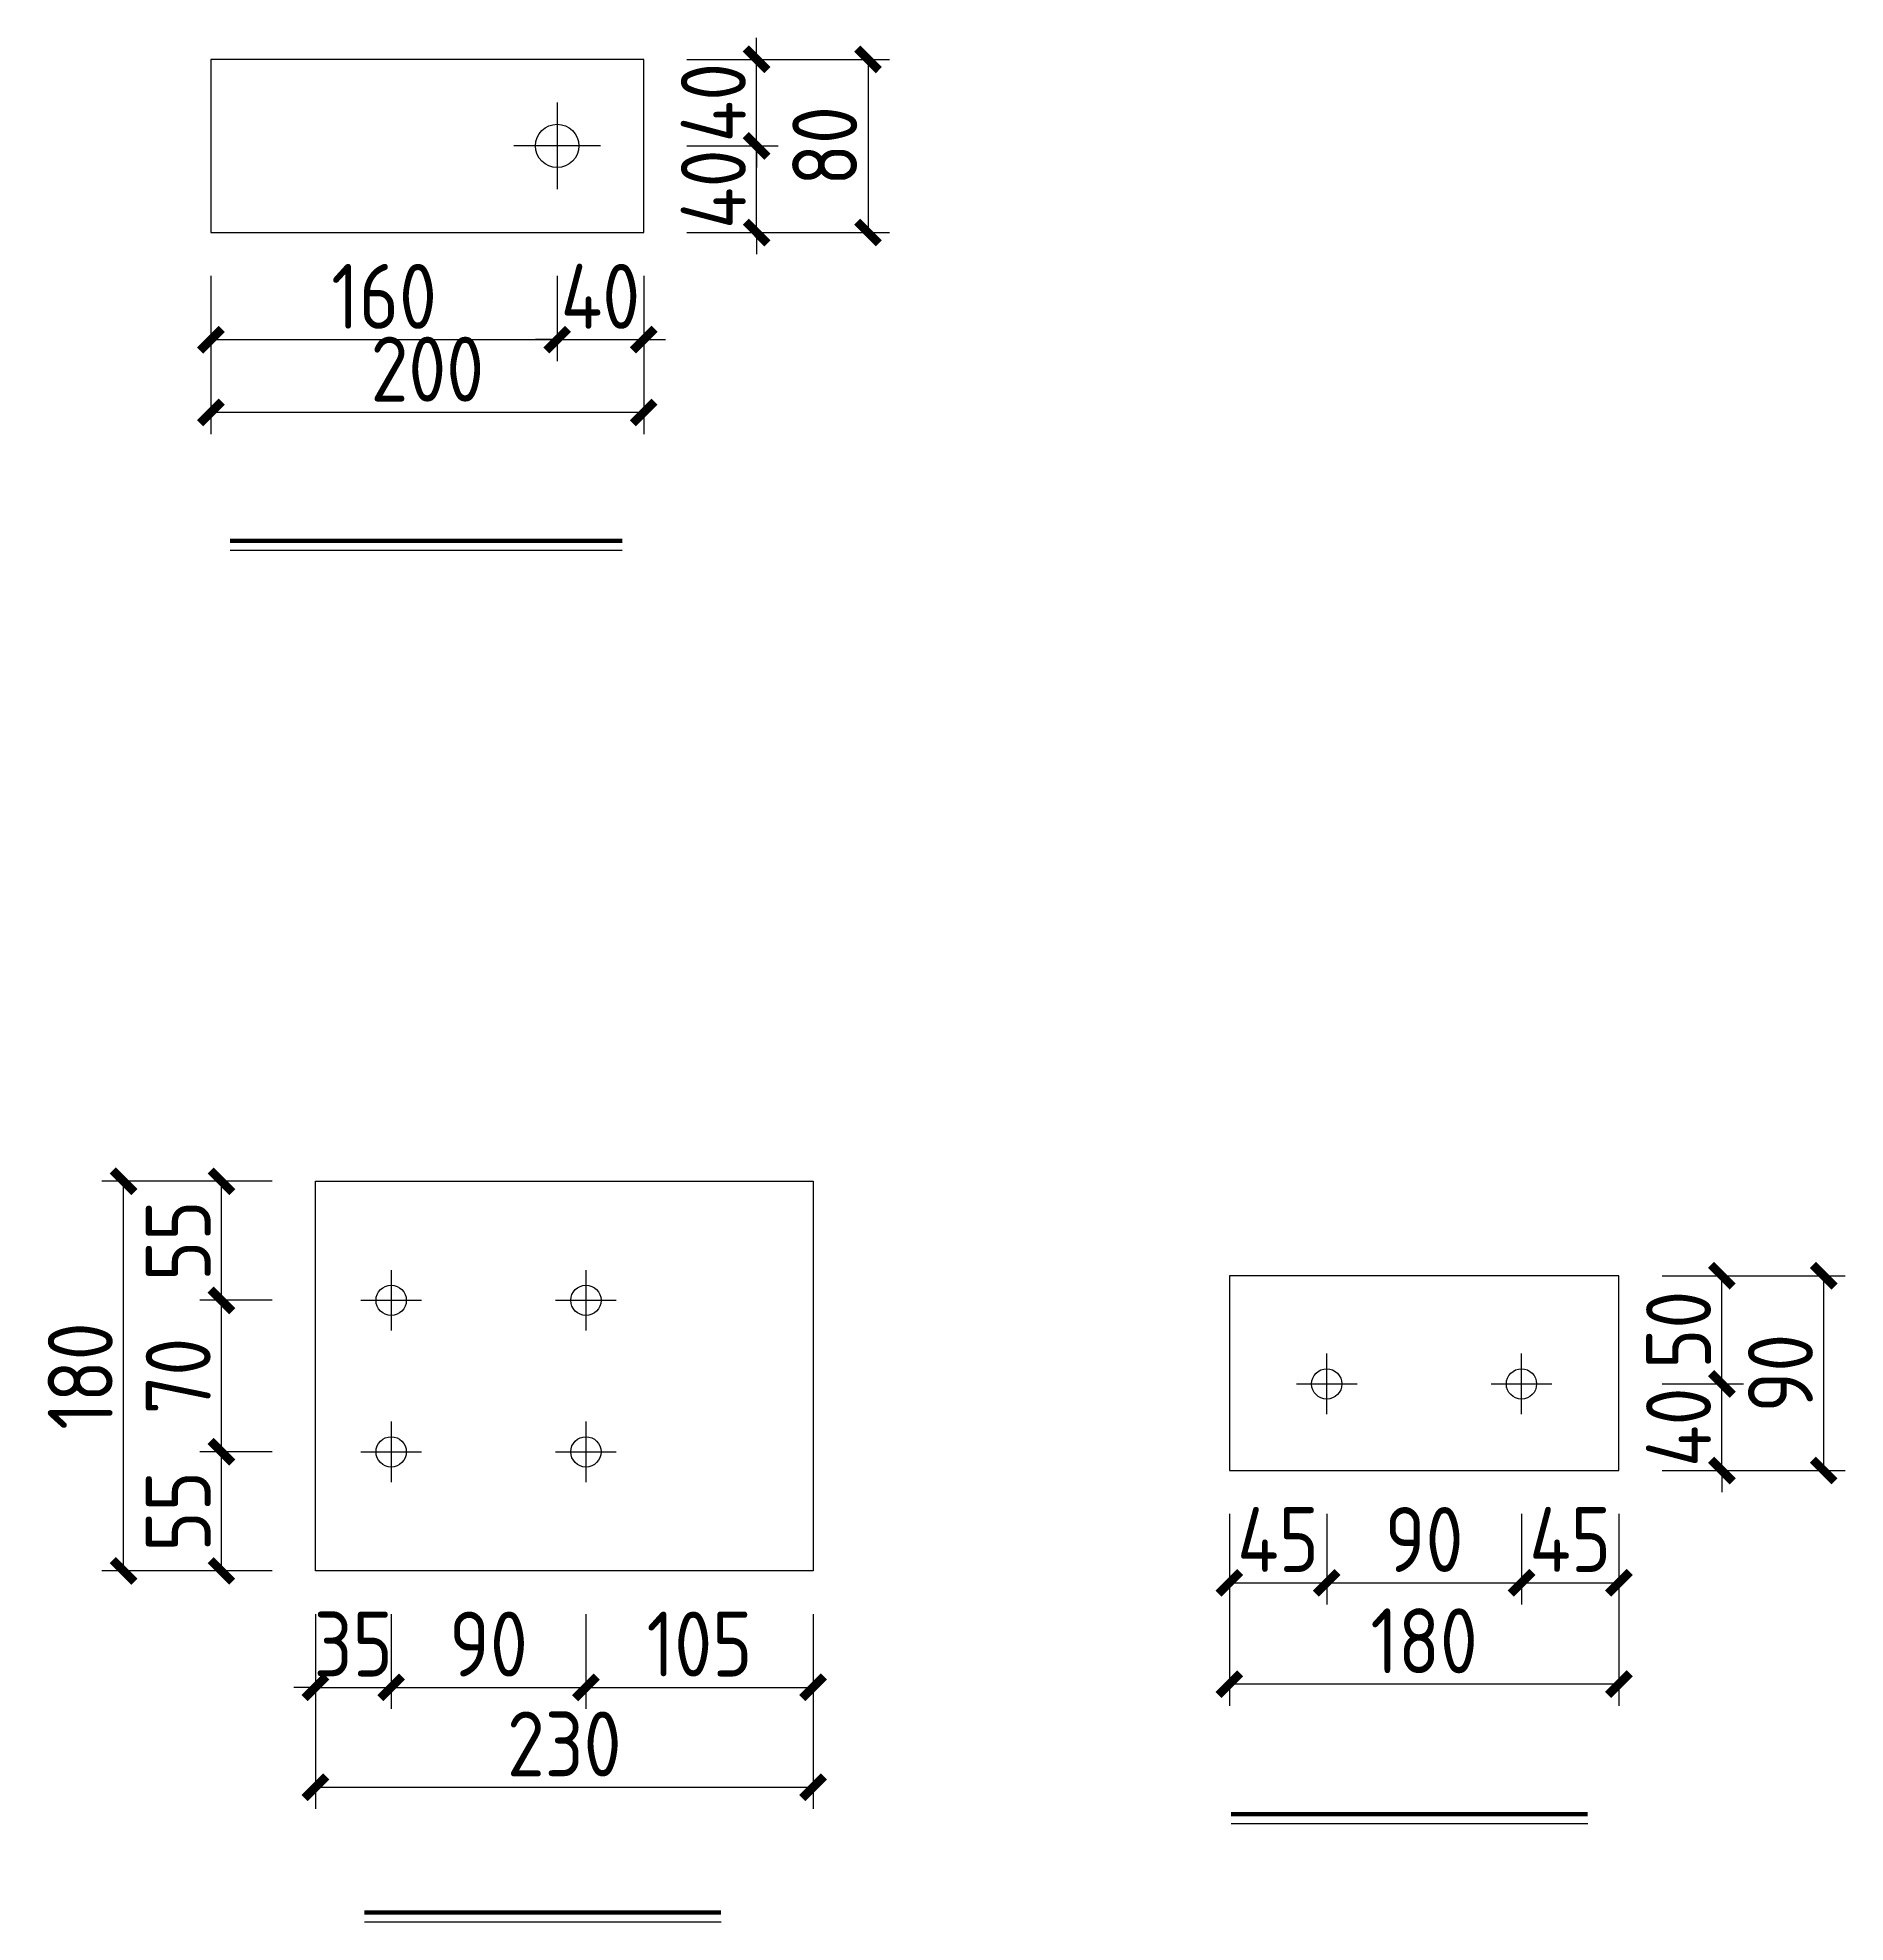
# Model space of a CAD drawing. Extents: x -196983 to 471790, y -783661 to 190401.
# Drawn here: x 199519 to 207873, y -223553 to -214847 of the extents above; entities that cross this region are included whole.
import ezdxf

# ---------------------------------------------------------------- set-up
doc = ezdxf.new("R2010")
doc.units = 0
doc.header["$LTSCALE"] = 1000
doc.header["$MEASUREMENT"] = 0
for name, color, linetype in [('_TCH_MASK', 7, 'Continuous'), ('AXIS', 3, 'Continuous'), ('PUB_TITLE', 4, 'Continuous')]:
    doc.layers.add(name, color=color, linetype=linetype)
doc.styles.get("Standard").update_dxf_attribs({"font": 'gbenor.shx', "bigfont": 'gbcbig.shx'})
doc.styles.add('图框', font='')
doc.styles.get('图框').set_extended_font_data('SimSun')
doc.dimstyles.get("Standard").update_dxf_attribs({"dimscale": 100, "dimtxt": 3.5, "dimasz": 1, "dimexe": 2.5, "dimexo": 3, "dimgap": 1.5, "dimtad": 1, "dimdec": 0, "dimzin": 0, "dimdsep": 46, "dimtxsty": 'Standard', "dimblk": 'ARCHTICK', "dimcen": 0.09, "dimadec": 0, "dimazin": 0, "dimtfac": 1, "dimtdec": 0, "dimtix": 1, "dimtmove": 2, "dimatfit": 3, "dimfxl": 1, "dimtolj": 1, "dimtzin": 0, "dimarcsym": 0})

msp = doc.modelspace()

# ---------------------------------------------------------------- blocks, each defined once
blk = doc.blocks.new('_ArchTick')
at = {"color": 0, "linetype": 'ByBlock', "const_width": 0.4}
blk.add_lwpolyline([(-0.5, -0.5), (0.5, 0.5)], dxfattribs=at)
blk = doc.blocks.new('*D1640')
at = {"layer": 'AXIS', "color": 0, "lineweight": -2}
for p, q in [((200319.7, -215947.1), (200319.7, -216342.1)), ((201919.7, -215947.1), (201919.7, -216342.1)), ((200319.7, -216242.1), (201919.7, -216242.1))]:
    blk.add_line(p, q, dxfattribs=at)
at = {"layer": 'Defpoints', "color": 0}
for p in [(200319.7, -215747.1), (201919.7, -215747.1), (201919.7, -216242.1)]:
    blk.add_point(p, dxfattribs=at)
at = {"layer": 'AXIS', "color": 0, "lineweight": -2, "xscale": 100, "yscale": 100, "zscale": 100, "rotation": 180}
blk.add_blockref('_ArchTick', (200319.7, -216242.1), dxfattribs=at)
at = {"layer": 'AXIS', "color": 0, "lineweight": -2, "xscale": 100, "yscale": 100, "zscale": 100}
blk.add_blockref('_ArchTick', (201919.7, -216242.1), dxfattribs=at)
at = {"layer": 'AXIS', "color": 0, "insert": (201119.7, -216042.1), "char_height": 300, "attachment_point": 5}
blk.add_mtext('\\A1;160', dxfattribs=at)
blk = doc.blocks.new('*D1641')
at = {"layer": 'AXIS', "color": 0, "lineweight": -2}
for p, q in [((201919.7, -215947.1), (201919.7, -216342.1)), ((202319.7, -215947.1), (202319.7, -216342.1)), ((201919.7, -216242.1), (201819.7, -216242.1)), ((201919.7, -216242.1), (202319.7, -216242.1)), ((202319.7, -216242.1), (202419.7, -216242.1))]:
    blk.add_line(p, q, dxfattribs=at)
at = {"layer": 'Defpoints', "color": 0}
for p in [(201919.7, -215747.1), (202319.7, -215747.1), (202319.7, -216242.1)]:
    blk.add_point(p, dxfattribs=at)
at = {"layer": 'AXIS', "color": 0, "lineweight": -2, "xscale": 100, "yscale": 100, "zscale": 100}
blk.add_blockref('_ArchTick', (201919.7, -216242.1), dxfattribs=at)
at = {"layer": 'AXIS', "color": 0, "lineweight": -2, "xscale": 100, "yscale": 100, "zscale": 100, "rotation": 180}
blk.add_blockref('_ArchTick', (202319.7, -216242.1), dxfattribs=at)
at = {"layer": 'AXIS', "color": 0, "insert": (202119.7, -216042.1), "char_height": 300, "attachment_point": 5}
blk.add_mtext('\\A1;40', dxfattribs=at)
blk = doc.blocks.new('*D1642')
at = {"layer": 'AXIS', "color": 0, "lineweight": -2}
for p, q in [((202841.5, -215347.1), (202841.5, -215247.1)), ((202519.7, -215347.1), (202941.5, -215347.1)), ((202841.5, -215747.1), (202841.5, -215347.1)), ((202519.7, -215747.1), (202941.5, -215747.1)), ((202841.5, -215747.1), (202841.5, -215847.1))]:
    blk.add_line(p, q, dxfattribs=at)
at = {"layer": 'Defpoints', "color": 0}
for p in [(202319.7, -215347.1), (202841.5, -215347.1), (202319.7, -215747.1)]:
    blk.add_point(p, dxfattribs=at)
at = {"layer": 'AXIS', "color": 0, "lineweight": -2, "xscale": 100, "yscale": 100, "zscale": 100}
for p, rotation in [((202841.5, -215347.1), 270), ((202841.5, -215747.1), 90)]:
    blk.add_blockref('_ArchTick', p, dxfattribs=dict(at, rotation=rotation))
at = {"layer": 'AXIS', "color": 0, "insert": (202641.5, -215547.1), "char_height": 300, "attachment_point": 5, "rotation": 90}
blk.add_mtext('\\A1;40', dxfattribs=at)
blk = doc.blocks.new('*D1643')
at = {"layer": 'AXIS', "color": 0, "lineweight": -2}
for p, q in [((202841.5, -214947.1), (202841.5, -214847.1)), ((202519.7, -214947.1), (202941.5, -214947.1)), ((202841.5, -215347.1), (202841.5, -214947.1)), ((202519.7, -215347.1), (202941.5, -215347.1)), ((202841.5, -215347.1), (202841.5, -215447.1))]:
    blk.add_line(p, q, dxfattribs=at)
at = {"layer": 'Defpoints', "color": 0}
for p in [(202319.7, -214947.1), (202841.5, -214947.1), (202319.7, -215347.1)]:
    blk.add_point(p, dxfattribs=at)
at = {"layer": 'AXIS', "color": 0, "lineweight": -2, "xscale": 100, "yscale": 100, "zscale": 100}
for p, rotation in [((202841.5, -214947.1), 270), ((202841.5, -215347.1), 90)]:
    blk.add_blockref('_ArchTick', p, dxfattribs=dict(at, rotation=rotation))
at = {"layer": 'AXIS', "color": 0, "insert": (202641.5, -215147.1), "char_height": 300, "attachment_point": 5, "rotation": 90}
blk.add_mtext('\\A1;40', dxfattribs=at)
blk = doc.blocks.new('*D1644')
at = {"layer": 'AXIS', "color": 0, "lineweight": -2}
for p, q in [((202519.7, -214947.1), (203456.3, -214947.1)), ((203356.3, -214947.1), (203356.3, -215747.1)), ((202519.7, -215747.1), (203456.3, -215747.1))]:
    blk.add_line(p, q, dxfattribs=at)
at = {"layer": 'Defpoints', "color": 0}
for p in [(202319.7, -214947.1), (202319.7, -215747.1), (203356.3, -215747.1)]:
    blk.add_point(p, dxfattribs=at)
at = {"layer": 'AXIS', "color": 0, "lineweight": -2, "xscale": 100, "yscale": 100, "zscale": 100}
for p, rotation in [((203356.3, -214947.1), 90), ((203356.3, -215747.1), 270)]:
    blk.add_blockref('_ArchTick', p, dxfattribs=dict(at, rotation=rotation))
at = {"layer": 'AXIS', "color": 0, "insert": (203156.3, -215347.1), "char_height": 300, "attachment_point": 5, "rotation": 90}
blk.add_mtext('\\A1;80', dxfattribs=at)
blk = doc.blocks.new('*D1635')
at = {"layer": 'AXIS', "color": 0, "lineweight": -2}
for p, q in [((200319.7, -215947.1), (200319.7, -216678.3)), ((202319.7, -215947.1), (202319.7, -216678.3)), ((202319.7, -216578.3), (200319.7, -216578.3))]:
    blk.add_line(p, q, dxfattribs=at)
at = {"layer": 'Defpoints', "color": 0}
for p in [(200319.7, -215747.1), (202319.7, -215747.1), (200319.7, -216578.3)]:
    blk.add_point(p, dxfattribs=at)
at = {"layer": 'AXIS', "color": 0, "lineweight": -2, "xscale": 100, "yscale": 100, "zscale": 100, "rotation": 180}
blk.add_blockref('_ArchTick', (200319.7, -216578.3), dxfattribs=at)
at = {"layer": 'AXIS', "color": 0, "lineweight": -2, "xscale": 100, "yscale": 100, "zscale": 100}
blk.add_blockref('_ArchTick', (202319.7, -216578.3), dxfattribs=at)
at = {"layer": 'AXIS', "color": 0, "insert": (201319.7, -216378.3), "char_height": 300, "attachment_point": 5}
blk.add_mtext('\\A1;200', dxfattribs=at)
blk = doc.blocks.new('*D1636')
at = {"layer": '_TCH_MASK', "color": 0, "lineweight": -2}
for p, q in [((205026.3, -221666.4), (205026.3, -222085)), ((205476.3, -221666.4), (205476.3, -222085)), ((205026.3, -221985), (205476.3, -221985))]:
    blk.add_line(p, q, dxfattribs=at)
at = {"layer": 'Defpoints', "color": 0}
for p in [(205026.3, -221466.4), (205476.3, -221466.4), (205476.3, -221985)]:
    blk.add_point(p, dxfattribs=at)
at = {"layer": '_TCH_MASK', "color": 0, "lineweight": -2, "xscale": 100, "yscale": 100, "zscale": 100, "rotation": 180}
blk.add_blockref('_ArchTick', (205026.3, -221985), dxfattribs=at)
at = {"layer": '_TCH_MASK', "color": 0, "lineweight": -2, "xscale": 100, "yscale": 100, "zscale": 100}
blk.add_blockref('_ArchTick', (205476.3, -221985), dxfattribs=at)
at = {"layer": '_TCH_MASK', "color": 0, "lineweight": 15, "insert": (205251.3, -221785), "char_height": 300, "attachment_point": 5}
blk.add_mtext('\\A1;45', dxfattribs=at)
blk = doc.blocks.new('*D1632')
at = {"layer": '_TCH_MASK', "color": 0, "lineweight": -2}
for p, q in [((205476.3, -221666.4), (205476.3, -222085)), ((206376.3, -221666.4), (206376.3, -222085)), ((205476.3, -221985), (206376.3, -221985))]:
    blk.add_line(p, q, dxfattribs=at)
at = {"layer": 'Defpoints', "color": 0}
for p in [(205476.3, -221466.4), (206376.3, -221466.4), (206376.3, -221985)]:
    blk.add_point(p, dxfattribs=at)
at = {"layer": '_TCH_MASK', "color": 0, "lineweight": -2, "xscale": 100, "yscale": 100, "zscale": 100, "rotation": 180}
blk.add_blockref('_ArchTick', (205476.3, -221985), dxfattribs=at)
at = {"layer": '_TCH_MASK', "color": 0, "lineweight": -2, "xscale": 100, "yscale": 100, "zscale": 100}
blk.add_blockref('_ArchTick', (206376.3, -221985), dxfattribs=at)
at = {"layer": '_TCH_MASK', "color": 0, "lineweight": 15, "insert": (205926.3, -221785), "char_height": 300, "attachment_point": 5}
blk.add_mtext('\\A1;90', dxfattribs=at)
blk = doc.blocks.new('*D1637')
at = {"layer": '_TCH_MASK', "color": 0, "lineweight": -2}
for p, q in [((206376.3, -221666.4), (206376.3, -222085)), ((206826.3, -221666.4), (206826.3, -222085)), ((206376.3, -221985), (206826.3, -221985))]:
    blk.add_line(p, q, dxfattribs=at)
at = {"layer": 'Defpoints', "color": 0}
for p in [(206376.3, -221466.4), (206826.3, -221466.4), (206826.3, -221985)]:
    blk.add_point(p, dxfattribs=at)
at = {"layer": '_TCH_MASK', "color": 0, "lineweight": -2, "xscale": 100, "yscale": 100, "zscale": 100, "rotation": 180}
blk.add_blockref('_ArchTick', (206376.3, -221985), dxfattribs=at)
at = {"layer": '_TCH_MASK', "color": 0, "lineweight": -2, "xscale": 100, "yscale": 100, "zscale": 100}
blk.add_blockref('_ArchTick', (206826.3, -221985), dxfattribs=at)
at = {"layer": '_TCH_MASK', "color": 0, "lineweight": 15, "insert": (206601.3, -221785), "char_height": 300, "attachment_point": 5}
blk.add_mtext('\\A1;45', dxfattribs=at)
blk = doc.blocks.new('*D1638')
at = {"layer": '_TCH_MASK', "color": 0, "lineweight": -2}
for p, q in [((205026.3, -221666.4), (205026.3, -222553.1)), ((206826.3, -221666.4), (206826.3, -222553.1)), ((206826.3, -222453.1), (205026.3, -222453.1))]:
    blk.add_line(p, q, dxfattribs=at)
at = {"layer": 'Defpoints', "color": 0}
for p in [(205026.3, -221466.4), (206826.3, -221466.4), (205026.3, -222453.1)]:
    blk.add_point(p, dxfattribs=at)
at = {"layer": '_TCH_MASK', "color": 0, "lineweight": -2, "xscale": 100, "yscale": 100, "zscale": 100, "rotation": 180}
blk.add_blockref('_ArchTick', (205026.3, -222453.1), dxfattribs=at)
at = {"layer": '_TCH_MASK', "color": 0, "lineweight": -2, "xscale": 100, "yscale": 100, "zscale": 100}
blk.add_blockref('_ArchTick', (206826.3, -222453.1), dxfattribs=at)
at = {"layer": '_TCH_MASK', "color": 0, "lineweight": 15, "insert": (205926.3, -222253.1), "char_height": 300, "attachment_point": 5}
blk.add_mtext('\\A1;180', dxfattribs=at)
blk = doc.blocks.new('*D1633')
at = {"layer": '_TCH_MASK', "color": 0, "lineweight": -2}
for p, q in [((207302.2, -221066.4), (207302.2, -220966.4)), ((207026.3, -221066.4), (207402.2, -221066.4)), ((207302.2, -221466.4), (207302.2, -221066.4)), ((207026.3, -221466.4), (207402.2, -221466.4)), ((207302.2, -221466.4), (207302.2, -221566.4))]:
    blk.add_line(p, q, dxfattribs=at)
at = {"layer": 'Defpoints', "color": 0}
for p in [(206826.3, -221066.4), (207302.2, -221066.4), (206826.3, -221466.4)]:
    blk.add_point(p, dxfattribs=at)
at = {"layer": '_TCH_MASK', "color": 0, "lineweight": -2, "xscale": 100, "yscale": 100, "zscale": 100}
for p, rotation in [((207302.2, -221066.4), 270), ((207302.2, -221466.4), 90)]:
    blk.add_blockref('_ArchTick', p, dxfattribs=dict(at, rotation=rotation))
at = {"layer": '_TCH_MASK', "color": 0, "lineweight": 15, "insert": (207102.2, -221266.4), "char_height": 300, "attachment_point": 5, "rotation": 90}
blk.add_mtext('\\A1;40', dxfattribs=at)
blk = doc.blocks.new('*D1639')
at = {"layer": '_TCH_MASK', "color": 0, "lineweight": -2}
for p, q in [((207026.3, -220566.4), (207402.2, -220566.4)), ((207302.2, -221066.4), (207302.2, -220566.4)), ((207026.3, -221066.4), (207402.2, -221066.4))]:
    blk.add_line(p, q, dxfattribs=at)
at = {"layer": 'Defpoints', "color": 0}
for p in [(206826.3, -220566.4), (207302.2, -220566.4), (206826.3, -221066.4)]:
    blk.add_point(p, dxfattribs=at)
at = {"layer": '_TCH_MASK', "color": 0, "lineweight": -2, "xscale": 100, "yscale": 100, "zscale": 100}
for p, rotation in [((207302.2, -220566.4), 90), ((207302.2, -221066.4), 270)]:
    blk.add_blockref('_ArchTick', p, dxfattribs=dict(at, rotation=rotation))
at = {"layer": '_TCH_MASK', "color": 0, "lineweight": 15, "insert": (207102.2, -220816.4), "char_height": 300, "attachment_point": 5, "rotation": 90}
blk.add_mtext('\\A1;50', dxfattribs=at)
blk = doc.blocks.new('*D1634')
at = {"layer": '_TCH_MASK', "color": 0, "lineweight": -2}
for p, q in [((207026.3, -220566.4), (207872.9, -220566.4)), ((207772.9, -221466.4), (207772.9, -220566.4)), ((207026.3, -221466.4), (207872.9, -221466.4))]:
    blk.add_line(p, q, dxfattribs=at)
at = {"layer": 'Defpoints', "color": 0}
for p in [(206826.3, -220566.4), (207772.9, -220566.4), (206826.3, -221466.4)]:
    blk.add_point(p, dxfattribs=at)
at = {"layer": '_TCH_MASK', "color": 0, "lineweight": -2, "xscale": 100, "yscale": 100, "zscale": 100}
for p, rotation in [((207772.9, -220566.4), 90), ((207772.9, -221466.4), 270)]:
    blk.add_blockref('_ArchTick', p, dxfattribs=dict(at, rotation=rotation))
at = {"layer": '_TCH_MASK', "color": 0, "lineweight": 15, "insert": (207572.9, -221016.4), "char_height": 300, "attachment_point": 5, "rotation": 90}
blk.add_mtext('\\A1;90', dxfattribs=at)
blk = doc.blocks.new('*D1656')
at = {"layer": '_TCH_MASK', "color": 0, "lineweight": -2}
for p, q in [((200802.5, -222130.1), (200802.5, -222568)), ((201152.5, -222130.1), (201152.5, -222568)), ((200802.5, -222468), (200702.5, -222468)), ((200802.5, -222468), (201152.5, -222468)), ((201152.5, -222468), (201252.5, -222468))]:
    blk.add_line(p, q, dxfattribs=at)
at = {"layer": 'Defpoints', "color": 0}
for p in [(200802.5, -221930.1), (201152.5, -221930.1), (201152.5, -222468)]:
    blk.add_point(p, dxfattribs=at)
at = {"layer": '_TCH_MASK', "color": 0, "lineweight": -2, "xscale": 100, "yscale": 100, "zscale": 100}
blk.add_blockref('_ArchTick', (200802.5, -222468), dxfattribs=at)
at = {"layer": '_TCH_MASK', "color": 0, "lineweight": -2, "xscale": 100, "yscale": 100, "zscale": 100, "rotation": 180}
blk.add_blockref('_ArchTick', (201152.5, -222468), dxfattribs=at)
at = {"layer": '_TCH_MASK', "color": 0, "lineweight": 15, "insert": (200977.5, -222268), "char_height": 300, "attachment_point": 5}
blk.add_mtext('\\A1;35', dxfattribs=at)
blk = doc.blocks.new('*D1657')
at = {"layer": '_TCH_MASK', "color": 0, "lineweight": -2}
for p, q in [((201152.5, -222130.1), (201152.5, -222568)), ((202052.5, -222130.1), (202052.5, -222568)), ((201152.5, -222468), (202052.5, -222468))]:
    blk.add_line(p, q, dxfattribs=at)
at = {"layer": 'Defpoints', "color": 0}
for p in [(201152.5, -221930.1), (202052.5, -221930.1), (202052.5, -222468)]:
    blk.add_point(p, dxfattribs=at)
at = {"layer": '_TCH_MASK', "color": 0, "lineweight": -2, "xscale": 100, "yscale": 100, "zscale": 100, "rotation": 180}
blk.add_blockref('_ArchTick', (201152.5, -222468), dxfattribs=at)
at = {"layer": '_TCH_MASK', "color": 0, "lineweight": -2, "xscale": 100, "yscale": 100, "zscale": 100}
blk.add_blockref('_ArchTick', (202052.5, -222468), dxfattribs=at)
at = {"layer": '_TCH_MASK', "color": 0, "lineweight": 15, "insert": (201602.5, -222268), "char_height": 300, "attachment_point": 5}
blk.add_mtext('\\A1;90', dxfattribs=at)
blk = doc.blocks.new('*D1663')
at = {"layer": '_TCH_MASK', "color": 0, "lineweight": -2}
for p, q in [((202052.5, -222130.1), (202052.5, -222568)), ((203102.5, -222130.1), (203102.5, -222568)), ((202052.5, -222468), (203102.5, -222468))]:
    blk.add_line(p, q, dxfattribs=at)
at = {"layer": 'Defpoints', "color": 0}
for p in [(202052.5, -221930.1), (203102.5, -221930.1), (203102.5, -222468)]:
    blk.add_point(p, dxfattribs=at)
at = {"layer": '_TCH_MASK', "color": 0, "lineweight": -2, "xscale": 100, "yscale": 100, "zscale": 100, "rotation": 180}
blk.add_blockref('_ArchTick', (202052.5, -222468), dxfattribs=at)
at = {"layer": '_TCH_MASK', "color": 0, "lineweight": -2, "xscale": 100, "yscale": 100, "zscale": 100}
blk.add_blockref('_ArchTick', (203102.5, -222468), dxfattribs=at)
at = {"layer": '_TCH_MASK', "color": 0, "lineweight": 15, "insert": (202577.5, -222268), "char_height": 300, "attachment_point": 5}
blk.add_mtext('\\A1;105', dxfattribs=at)
blk = doc.blocks.new('*D1658')
at = {"layer": '_TCH_MASK', "color": 0, "lineweight": -2}
for p, q in [((200802.5, -222130.1), (200802.5, -223029.6)), ((203102.5, -222130.1), (203102.5, -223029.6)), ((200802.5, -222929.6), (203102.5, -222929.6))]:
    blk.add_line(p, q, dxfattribs=at)
at = {"layer": 'Defpoints', "color": 0}
for p in [(200802.5, -221930.1), (203102.5, -221930.1), (203102.5, -222929.6)]:
    blk.add_point(p, dxfattribs=at)
at = {"layer": '_TCH_MASK', "color": 0, "lineweight": -2, "xscale": 100, "yscale": 100, "zscale": 100, "rotation": 180}
blk.add_blockref('_ArchTick', (200802.5, -222929.6), dxfattribs=at)
at = {"layer": '_TCH_MASK', "color": 0, "lineweight": -2, "xscale": 100, "yscale": 100, "zscale": 100}
blk.add_blockref('_ArchTick', (203102.5, -222929.6), dxfattribs=at)
at = {"layer": '_TCH_MASK', "color": 0, "lineweight": 15, "insert": (201952.5, -222729.6), "char_height": 300, "attachment_point": 5}
blk.add_mtext('\\A1;230', dxfattribs=at)
blk = doc.blocks.new('*D1659')
at = {"layer": '_TCH_MASK', "color": 0, "lineweight": -2}
for p, q in [((200602.5, -221380.1), (200268.1, -221380.1)), ((200368.1, -221930.1), (200368.1, -221380.1)), ((200602.5, -221930.1), (200268.1, -221930.1))]:
    blk.add_line(p, q, dxfattribs=at)
at = {"layer": 'Defpoints', "color": 0}
for p in [(200368.1, -221380.1), (200802.5, -221380.1), (200802.5, -221930.1)]:
    blk.add_point(p, dxfattribs=at)
at = {"layer": '_TCH_MASK', "color": 0, "lineweight": -2, "xscale": 100, "yscale": 100, "zscale": 100}
for p, rotation in [((200368.1, -221380.1), 90), ((200368.1, -221930.1), 270)]:
    blk.add_blockref('_ArchTick', p, dxfattribs=dict(at, rotation=rotation))
at = {"layer": '_TCH_MASK', "color": 0, "lineweight": 15, "insert": (200168.1, -221655.1), "char_height": 300, "attachment_point": 5, "rotation": 90}
blk.add_mtext('\\A1;55', dxfattribs=at)
blk = doc.blocks.new('*D1660')
at = {"layer": '_TCH_MASK', "color": 0, "lineweight": -2}
for p, q in [((200602.5, -220680.1), (200268.1, -220680.1)), ((200368.1, -221380.1), (200368.1, -220680.1)), ((200602.5, -221380.1), (200268.1, -221380.1))]:
    blk.add_line(p, q, dxfattribs=at)
at = {"layer": 'Defpoints', "color": 0}
for p in [(200368.1, -220680.1), (200802.5, -220680.1), (200802.5, -221380.1)]:
    blk.add_point(p, dxfattribs=at)
at = {"layer": '_TCH_MASK', "color": 0, "lineweight": -2, "xscale": 100, "yscale": 100, "zscale": 100}
for p, rotation in [((200368.1, -220680.1), 90), ((200368.1, -221380.1), 270)]:
    blk.add_blockref('_ArchTick', p, dxfattribs=dict(at, rotation=rotation))
at = {"layer": '_TCH_MASK', "color": 0, "lineweight": 15, "insert": (200168.1, -221030.1), "char_height": 300, "attachment_point": 5, "rotation": 90}
blk.add_mtext('\\A1;70', dxfattribs=at)
blk = doc.blocks.new('*D1661')
at = {"layer": '_TCH_MASK', "color": 0, "lineweight": -2}
for p, q in [((200602.5, -220130.1), (200268.1, -220130.1)), ((200368.1, -220680.1), (200368.1, -220130.1)), ((200602.5, -220680.1), (200268.1, -220680.1))]:
    blk.add_line(p, q, dxfattribs=at)
at = {"layer": 'Defpoints', "color": 0}
for p in [(200368.1, -220130.1), (200802.5, -220130.1), (200802.5, -220680.1)]:
    blk.add_point(p, dxfattribs=at)
at = {"layer": '_TCH_MASK', "color": 0, "lineweight": -2, "xscale": 100, "yscale": 100, "zscale": 100}
for p, rotation in [((200368.1, -220130.1), 90), ((200368.1, -220680.1), 270)]:
    blk.add_blockref('_ArchTick', p, dxfattribs=dict(at, rotation=rotation))
at = {"layer": '_TCH_MASK', "color": 0, "lineweight": 15, "insert": (200168.1, -220405.1), "char_height": 300, "attachment_point": 5, "rotation": 90}
blk.add_mtext('\\A1;55', dxfattribs=at)
blk = doc.blocks.new('*D1662')
at = {"layer": '_TCH_MASK', "color": 0, "lineweight": -2}
for p, q in [((200602.5, -220130.1), (199815.7, -220130.1)), ((199915.7, -221930.1), (199915.7, -220130.1)), ((200602.5, -221930.1), (199815.7, -221930.1))]:
    blk.add_line(p, q, dxfattribs=at)
at = {"layer": 'Defpoints', "color": 0}
for p in [(199915.7, -220130.1), (200802.5, -220130.1), (200802.5, -221930.1)]:
    blk.add_point(p, dxfattribs=at)
at = {"layer": '_TCH_MASK', "color": 0, "lineweight": -2, "xscale": 100, "yscale": 100, "zscale": 100}
for p, rotation in [((199915.7, -220130.1), 90), ((199915.7, -221930.1), 270)]:
    blk.add_blockref('_ArchTick', p, dxfattribs=dict(at, rotation=rotation))
at = {"layer": '_TCH_MASK', "color": 0, "lineweight": 15, "insert": (199715.7, -221030.1), "char_height": 300, "attachment_point": 5, "rotation": 90}
blk.add_mtext('\\A1;180', dxfattribs=at)
blk = doc.blocks.new('$titleblk$00000095')
for p, q in [((-150, 20), (-150, 0)), ((-150, 20), (0, 20)), ((-125, 20), (-125, 0)), ((-100, 20), (-100, 0)), ((-75, 20), (-75, 0)), ((-75, 20), (-75, 0)), ((-50, 20), (-50, 0)), ((-25, 20), (-25, 0)), ((0, 20), (0, 0)), ((-150, 15), (-75, 15)), ((-75, 15), (0, 15)), ((-150, 10), (-75, 10)), ((-75, 10), (0, 10)), ((-150, 5), (-75, 5)), ((-75, 5), (0, 5))]:
    blk.add_line(p, q)
at = {"width": 0.8}
for s, p in [('建   筑', (-146.45, 15.65)), ('暖  通', (-70.35, 15.73)), ('结   构', (-146.45, 10.91)), ('给 排 水', (-71.03, 10.9)), ('电   气', (-146.45, 5.65)), ('工   艺', (-70.35, 6.13)), ('通   讯', (-146.45, 0.88)), ('自   控', (-70.35, 1.24))]:
    blk.add_text(s, height=3.509, dxfattribs=at).set_placement(p)
blk = doc.blocks.new('新块')
for p, q in [((-5840, 800), (-8800, 800)), ((-8240, 400), (-8240, 1000)), ((-7780, 400), (-7780, 1000)), ((-6760, 400), (-6760, 1000)), ((-6300, 400), (-6300, 1000)), ((-5200, 400), (-5200, 1000)), ((-3440, 400), (-3440, 1000)), ((-1720, 400), (-1720, 1000)), ((-400, 800), (-1280, 800)), ((-920, 400), (-920, 1000)), ((-400, 400), (-400, 1000)), ((-5840, 600), (-8800, 600)), ((-5840, 700), (-3840, 700)), ((-2160, 700), (-1280, 700)), ((-400, 600), (-1280, 600))]:
    blk.add_line(p, q)
for points, const_width in [([(-11880, 400), (-11880, 1000), (-400, 1000)], 32), ([(-8800, 400), (-8800, 1000)], 20), ([(-7320, 400), (-7320, 1000)], 20), ([(-5840, 400), (-5840, 1000)], 20), ([(-3840, 400), (-3840, 1000)], 20), ([(-2160, 400), (-2160, 1000)], 20), ([(-1280, 400), (-1280, 1000)], 20)]:
    blk.add_lwpolyline(points, dxfattribs=dict(const_width=const_width))
at = {"layer": 'PUB_TITLE'}
blk.add_lwpolyline([(-47560, 0), (0, 0), (0, 33640), (-47560, 33640)], close=True, dxfattribs=at)
at = {"layer": 'PUB_TITLE', "const_width": 40}
blk.add_lwpolyline([(-46560, 400), (-400, 400), (-400, 33240), (-46560, 33240)], close=True, dxfattribs=at)
at = {"layer": 'PUB_TITLE', "const_width": 32}
blk.add_lwpolyline([(-400, 1000), (-46560, 1000)], dxfattribs=at)
at = {"layer": 'PUB_TITLE', "xscale": 40, "yscale": 40, "zscale": 40, "rotation": 90}
blk.add_blockref('$titleblk$00000095', (-46560, 33240), dxfattribs=at)
at = {"style": '图框', "width": 0.8}
for s, height, p in [('安徽乾坤建材科技有限公司', 160, (-11315, 604)), ('审    定', 80, (-8701, 854)), ('校    对', 80, (-7217, 851)), ('工程名称', 80, (-5712, 794)), ('图纸', 80, (-3732, 778)), ('工程编号', 80, (-2112, 803)), ('阶 段', 80, (-1205, 851)), ('项目负责人', 80, (-8739, 457)), ('审    核', 80, (-8702, 659)), ('设计负责人', 80, (-7265, 659)), ('设 计 人', 80, (-7213, 457)), ('项目名称', 80, (-5712, 494)), ('名称', 80, (-3732, 498)), ('图   号', 80, (-2098, 504)), ('比 例', 80, (-1211, 457)), ('日 期', 80, (-1212, 659))]:
    blk.add_text(s, height=height, dxfattribs=at).set_placement(p)
for tag, p in [('审定人', (-8147, 838)), ('审核人', (-8147, 641)), ('设计负责人', (-6745, 649)), ('校对', (-6621, 837)), ('工程名称', (-5026, 781)), ('图名', (-3347, 649)), ('阶段', (-810, 832)), ('项目负责人', (-8228, 444)), ('设计人', (-6659, 447)), ('项目名称', (-5026, 479)), ('图号', (-1657, 502)), ('日期', (-905, 632)), ('比例', (-810, 446))]:
    blk.add_attdef(tag, p, '', height=120)

# ---------------------------------------------------------------- dimensions: what is measured, and where the dimension line sits
at = {"layer": '_TCH_MASK', "color": 6, "lineweight": 15}
for base, p1, p2, picture, middle in [((199915.7, -220130.1), (200802.5, -221930.1), (200802.5, -220130.1), '*D1662', (199715.7, -221030.1)), ((200368.1, -220130.1), (200802.5, -220680.1), (200802.5, -220130.1), '*D1661', (200168.1, -220405.1)), ((200368.1, -220680.1), (200802.5, -221380.1), (200802.5, -220680.1), '*D1660', (200168.1, -221030.1)), ((200368.1, -221380.1), (200802.5, -221930.1), (200802.5, -221380.1), '*D1659', (200168.1, -221655.1))]:
    dim = msp.add_linear_dim(base=base, p1=p1, p2=p2, angle=90, dimstyle='Standard', override={"dimtxt": 3, "dimexe": 1, "dimexo": 2, "dimgap": 0.5, "dimlfac": 0.1}, dxfattribs=at)
    dim.commit()
    dim.dimension.update_dxf_attribs({"geometry": picture, "text_midpoint": middle})
at = {"layer": '_TCH_MASK', "lineweight": 15}
for base, p1, p2, picture, middle in [((207302.2, -220566.4), (206826.3, -221066.4), (206826.3, -220566.4), '*D1639', (207102.2, -220816.4)), ((207772.9, -220566.4), (206826.3, -221466.4), (206826.3, -220566.4), '*D1634', (207572.9, -221016.4)), ((207302.2, -221066.4), (206826.3, -221466.4), (206826.3, -221066.4), '*D1633', (207102.2, -221266.4))]:
    dim = msp.add_linear_dim(base=base, p1=p1, p2=p2, angle=90, dimstyle='Standard', override={"dimtxt": 3, "dimexe": 1, "dimexo": 2, "dimgap": 0.5, "dimlfac": 0.1}, dxfattribs=at)
    dim.commit()
    dim.dimension.update_dxf_attribs({"geometry": picture, "text_midpoint": middle})
for base, p1, p2, picture, middle in [((205476.3, -221985), (205026.3, -221466.4), (205476.3, -221466.4), '*D1636', (205251.3, -221785)), ((205026.3, -222453.1), (206826.3, -221466.4), (205026.3, -221466.4), '*D1638', (205926.3, -222253.1)), ((206376.3, -221985), (205476.3, -221466.4), (206376.3, -221466.4), '*D1632', (205926.3, -221785)), ((206826.3, -221985), (206376.3, -221466.4), (206826.3, -221466.4), '*D1637', (206601.3, -221785))]:
    dim = msp.add_linear_dim(base=base, p1=p1, p2=p2, dimstyle='Standard', override={"dimtxt": 3, "dimexe": 1, "dimexo": 2, "dimgap": 0.5, "dimlfac": 0.1}, dxfattribs=at)
    dim.commit()
    dim.dimension.update_dxf_attribs({"geometry": picture, "text_midpoint": middle})
at = {"layer": '_TCH_MASK', "color": 6, "lineweight": 15}
for base, p1, p2, picture, middle in [((201152.5, -222468), (200802.5, -221930.1), (201152.5, -221930.1), '*D1656', (200977.5, -222268)), ((203102.5, -222929.6), (200802.5, -221930.1), (203102.5, -221930.1), '*D1658', (201952.5, -222729.6)), ((202052.5, -222468), (201152.5, -221930.1), (202052.5, -221930.1), '*D1657', (201602.5, -222268)), ((203102.5, -222468), (202052.5, -221930.1), (203102.5, -221930.1), '*D1663', (202577.5, -222268))]:
    dim = msp.add_linear_dim(base=base, p1=p1, p2=p2, dimstyle='Standard', override={"dimtxt": 3, "dimexe": 1, "dimexo": 2, "dimgap": 0.5, "dimlfac": 0.1}, dxfattribs=at)
    dim.commit()
    dim.dimension.update_dxf_attribs({"geometry": picture, "text_midpoint": middle})
at = {"layer": 'AXIS', "color": 4}
for base, p1, p2, picture, middle in [((202841.5, -214947.1), (202319.7, -215347.1), (202319.7, -214947.1), '*D1643', (202641.5, -215147.1)), ((203356.3, -215747.1), (202319.7, -214947.1), (202319.7, -215747.1), '*D1644', (203156.3, -215347.1)), ((202841.5, -215347.1), (202319.7, -215747.1), (202319.7, -215347.1), '*D1642', (202641.5, -215547.1))]:
    dim = msp.add_linear_dim(base=base, p1=p1, p2=p2, angle=90, dimstyle='Standard', override={"dimtxt": 3, "dimexe": 1, "dimexo": 2, "dimgap": 0.5, "dimlfac": 0.1}, dxfattribs=at)
    dim.commit()
    dim.dimension.update_dxf_attribs({"geometry": picture, "text_midpoint": middle})
for base, p1, p2, picture, middle in [((201919.7, -216242.1), (200319.7, -215747.1), (201919.7, -215747.1), '*D1640', (201119.7, -216042.1)), ((200319.7, -216578.3), (202319.7, -215747.1), (200319.7, -215747.1), '*D1635', (201319.7, -216378.3)), ((202319.7, -216242.1), (201919.7, -215747.1), (202319.7, -215747.1), '*D1641', (202119.7, -216042.1))]:
    dim = msp.add_linear_dim(base=base, p1=p1, p2=p2, dimstyle='Standard', override={"dimtxt": 3, "dimexe": 1, "dimexo": 2, "dimgap": 0.5, "dimlfac": 0.1}, dxfattribs=at)
    dim.commit()
    dim.dimension.update_dxf_attribs({"geometry": picture, "text_midpoint": middle})

# ---------------------------------------------------------------- linework, layer by layer
at = {"color": 1}
for p, q in [((202319.7, -214947.1), (200319.7, -214947.1)), ((200319.7, -214947.1), (200319.7, -215747.1)), ((202319.7, -215747.1), (202319.7, -214947.1)), ((201919.7, -215147.1), (201919.7, -215547.1)), ((202119.7, -215347.1), (201719.7, -215347.1)), ((200319.7, -215747.1), (202319.7, -215747.1))]:
    msp.add_line(p, q, dxfattribs=at)
at = {"color": 2}
for p, q in [((201152.5, -220540.1), (201152.5, -220820.1)), ((202052.5, -220540.1), (202052.5, -220820.1)), ((201012.5, -220680.1), (201292.5, -220680.1)), ((201912.5, -220680.1), (202192.5, -220680.1)), ((201152.5, -221240.1), (201152.5, -221520.1)), ((202052.5, -221240.1), (202052.5, -221520.1)), ((201012.5, -221380.1), (201292.5, -221380.1)), ((201912.5, -221380.1), (202192.5, -221380.1))]:
    msp.add_line(p, q, dxfattribs=at)
at = {"color": 3}
for p, q in [((206826.3, -220566.4), (205026.3, -220566.4)), ((205026.3, -220566.4), (205026.3, -221466.4)), ((206826.3, -221466.4), (206826.3, -220566.4)), ((205026.3, -221466.4), (206826.3, -221466.4))]:
    msp.add_line(p, q, dxfattribs=at)
at = {"color": 6}
for p, q in [((205476.3, -221206.4), (205476.3, -220926.4)), ((206376.3, -221206.4), (206376.3, -220926.4)), ((205336.3, -221066.4), (205616.3, -221066.4)), ((206236.3, -221066.4), (206516.3, -221066.4))]:
    msp.add_line(p, q, dxfattribs=at)
at = {"color": 1}
msp.add_lwpolyline([(200802.5, -220130.1), (203102.5, -220130.1), (203102.5, -221930.1), (200802.5, -221930.1)], close=True, dxfattribs=at)
msp.add_circle((201919.7, -215347.1), 100, dxfattribs=at)
at = {"color": 2}
for centre in [(201152.5, -220680.1), (202052.5, -220680.1), (201152.5, -221380.1), (202052.5, -221380.1)]:
    msp.add_circle(centre, 70, dxfattribs=at)
at = {"color": 6}
for centre in [(205476.3, -221066.4), (206376.3, -221066.4)]:
    msp.add_circle(centre, 70, dxfattribs=at)
at = {"layer": 'AXIS', "color": 4}
for p, q in [((202220.8, -217216.1), (200408.3, -217216.1)), ((206682.5, -223098.5), (205034.4, -223098.5)), ((202677.4, -223553.5), (201029.2, -223553.5))]:
    msp.add_line(p, q, dxfattribs=at)
at = {"layer": 'AXIS', "color": 4, "const_width": 20}
for points in [[(200408.3, -217170.8), (202220.8, -217170.8)], [(205034.4, -223053.2), (206682.5, -223053.2)], [(201029.2, -223508.1), (202677.4, -223508.1)]]:
    msp.add_lwpolyline(points, dxfattribs=at)

# ---------------------------------------------------------------- block references
at = {"layer": '_TCH_MASK', "color": 0, "lineweight": 15, "xscale": 0.3380873532732949, "yscale": 0.3380873532732949, "zscale": 0.3380873532512785, "rotation": 270}
msp.add_blockref('新块', (198235.1, -226249.1), dxfattribs=at)

msp.set_redraw_order([(e.dxf.handle, doc.entitydb.next_handle()) for e in msp.query("TEXT MTEXT ATTDEF DIMENSION ARC_DIMENSION")])  # texts and dimensions are drawn at this point

doc.saveas('drawing.dxf')
